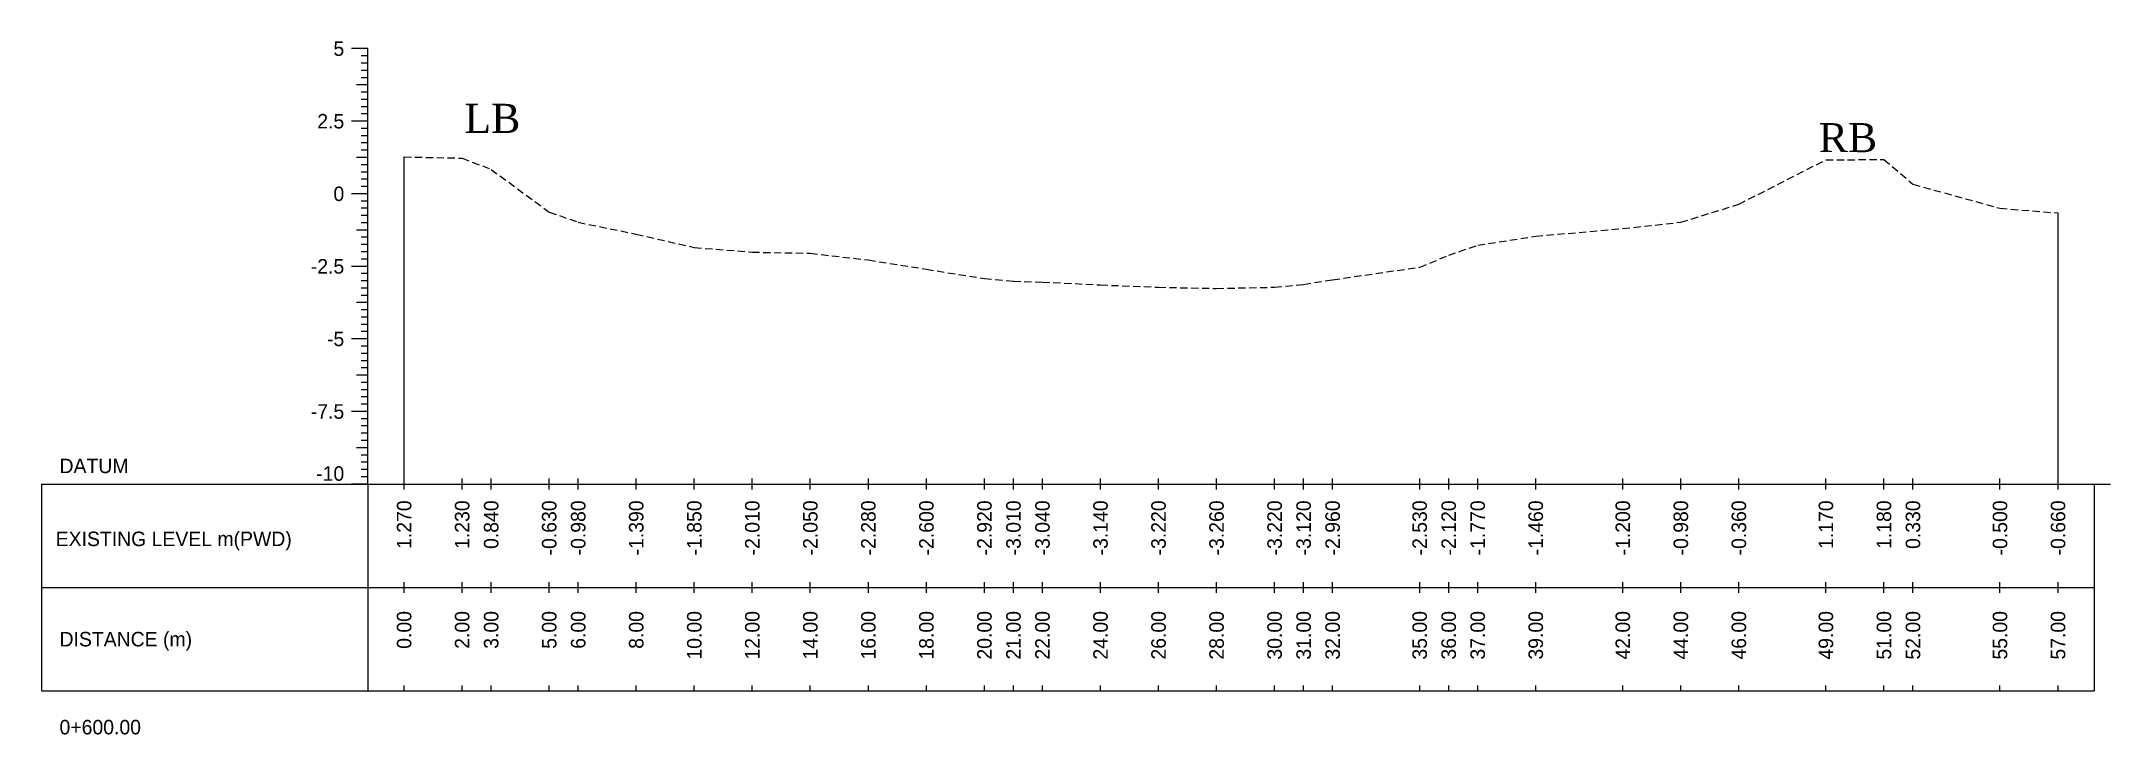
# Model space of a CAD drawing. Header units: inches. Extents: x 6579 to 9220, y -2276 to -1013.
# Drawn here: x 7030.2 to 7101.5, y -1369.5 to -1345.6 of the extents above; entities that cross this region are included whole.
import ezdxf
from ezdxf.enums import TextEntityAlignment as Align

# ---------------------------------------------------------------- set-up
doc = ezdxf.new("R2010")
doc.units = ezdxf.units.IN
doc.header["$MEASUREMENT"] = 0
doc.linetypes.add('HIDDEN', pattern=[0.375, 0.25, -0.125])
doc.layers.add('CS_Drawing', color=7, linetype='Continuous')
doc.layers.add('GL', color=3, linetype='HIDDEN')
doc.styles.add('romans', font='romans.shx')

msp = doc.modelspace()

# ---------------------------------------------------------------- texts
at = {"char_height": 1, "width": 263.40586, "attachment_point": 1, "style": 'romans'}
for s, insert in [('{\\fTimes New Roman|b0|i0|c0|p18;LB}', (7044.776, -1347.795)), ('{\\fTimes New Roman|b0|i0|c0|p18;RB}', (7091.452, -1348.459))]:
    msp.add_mtext(s, dxfattribs=dict(at, insert=insert))
at = {"layer": 'CS_Drawing'}
for s, p in [('5', (7040.637, -1345.894)), ('2.5', (7040.637, -1348.394)), ('0', (7040.637, -1350.894)), ('-2.5', (7040.637, -1353.394)), ('-5', (7040.637, -1355.894)), ('-7.5', (7040.637, -1358.394))]:
    msp.add_text(s, height=0.5, dxfattribs=at).set_placement(p, align=Align.MIDDLE_RIGHT)
for s, p in [('DATUM', (7030.825, -1360.269)), ('EXISTING LEVEL m(PWD)', (7030.693, -1362.783)), ('DISTANCE (m)', (7030.825, -1366.238)), ('0+600.00', (7030.825, -1369.269))]:
    msp.add_text(s, height=0.5, dxfattribs=at).set_placement(p, align=Align.MIDDLE_LEFT)
msp.add_text('-10', height=0.5, dxfattribs=at).set_placement((7040.637, -1360.782), align=Align.RIGHT)
for s, p in [('1.270', (7042.7, -1361.457)), ('1.230', (7044.7, -1361.457)), ('0.840', (7045.7, -1361.457)), ('-0.630', (7047.7, -1361.457)), ('-0.980', (7048.7, -1361.457)), ('-1.390', (7050.7, -1361.457)), ('-1.850', (7052.7, -1361.457)), ('-2.010', (7054.7, -1361.457)), ('-2.050', (7056.7, -1361.457)), ('-2.280', (7058.7, -1361.457)), ('-2.600', (7060.7, -1361.457)), ('-2.920', (7062.7, -1361.457)), ('-3.010', (7063.7, -1361.457)), ('-3.040', (7064.7, -1361.457)), ('-3.140', (7066.7, -1361.457)), ('-3.220', (7068.7, -1361.457)), ('-3.260', (7070.7, -1361.457)), ('-3.220', (7072.7, -1361.457)), ('-3.120', (7073.7, -1361.457)), ('-2.960', (7074.7, -1361.457)), ('-2.530', (7077.7, -1361.457)), ('-2.120', (7078.7, -1361.457)), ('-1.770', (7079.7, -1361.457)), ('-1.460', (7081.7, -1361.457)), ('-1.200', (7084.7, -1361.457)), ('-0.980', (7086.7, -1361.457)), ('-0.360', (7088.7, -1361.457)), ('1.170', (7091.7, -1361.457)), ('1.180', (7093.7, -1361.457)), ('0.330', (7094.7, -1361.457)), ('-0.500', (7097.7, -1361.457)), ('-0.660', (7099.7, -1361.457)), ('0.00', (7042.7, -1365.269)), ('2.00', (7044.7, -1365.269)), ('3.00', (7045.7, -1365.269)), ('5.00', (7047.7, -1365.269)), ('6.00', (7048.7, -1365.269)), ('8.00', (7050.7, -1365.269)), ('10.00', (7052.7, -1365.269)), ('12.00', (7054.7, -1365.269)), ('14.00', (7056.7, -1365.269)), ('16.00', (7058.7, -1365.269)), ('18.00', (7060.7, -1365.269)), ('20.00', (7062.7, -1365.269)), ('21.00', (7063.7, -1365.269)), ('22.00', (7064.7, -1365.269)), ('24.00', (7066.7, -1365.269)), ('26.00', (7068.7, -1365.269)), ('28.00', (7070.7, -1365.269)), ('30.00', (7072.7, -1365.269)), ('31.00', (7073.7, -1365.269)), ('32.00', (7074.7, -1365.269)), ('35.00', (7077.7, -1365.269)), ('36.00', (7078.7, -1365.269)), ('37.00', (7079.7, -1365.269)), ('39.00', (7081.7, -1365.269)), ('42.00', (7084.7, -1365.269)), ('44.00', (7086.7, -1365.269)), ('46.00', (7088.7, -1365.269)), ('49.00', (7091.7, -1365.269)), ('51.00', (7093.7, -1365.269)), ('52.00', (7094.7, -1365.269)), ('55.00', (7097.7, -1365.269)), ('57.00', (7099.7, -1365.269))]:
    msp.add_text(s, height=0.5, rotation=90, dxfattribs=at).set_placement(p, align=Align.MIDDLE_RIGHT)

# ---------------------------------------------------------------- linework, layer by layer
at = {"layer": 'CS_Drawing'}
for p, q in [((7041.45, -1345.894), (7040.887, -1345.894)), ((7041.45, -1345.894), (7041.056, -1345.894)), ((7041.45, -1345.894), (7041.225, -1345.894)), ((7041.45, -1346.144), (7041.225, -1346.144)), ((7041.45, -1360.894), (7041.45, -1345.894)), ((7041.45, -1346.394), (7041.225, -1346.394)), ((7041.45, -1346.644), (7041.225, -1346.644)), ((7041.45, -1346.894), (7041.225, -1346.894)), ((7041.45, -1347.144), (7041.056, -1347.144)), ((7041.45, -1347.144), (7041.225, -1347.144)), ((7041.45, -1347.394), (7041.225, -1347.394)), ((7041.45, -1347.644), (7041.225, -1347.644)), ((7041.45, -1348.394), (7040.887, -1348.394)), ((7041.45, -1348.394), (7041.056, -1348.394)), ((7041.45, -1347.894), (7041.225, -1347.894)), ((7041.45, -1348.144), (7041.225, -1348.144)), ((7041.45, -1348.394), (7041.225, -1348.394)), ((7041.45, -1348.644), (7041.225, -1348.644)), ((7041.45, -1348.894), (7041.225, -1348.894)), ((7041.45, -1349.144), (7041.225, -1349.144)), ((7041.45, -1349.644), (7041.056, -1349.644)), ((7041.45, -1349.394), (7041.225, -1349.394)), ((7041.45, -1349.644), (7041.225, -1349.644)), ((7041.45, -1349.894), (7041.225, -1349.894)), ((7042.7, -1360.894), (7042.7, -1349.624)), ((7041.45, -1350.144), (7041.225, -1350.144)), ((7041.45, -1350.394), (7041.225, -1350.394)), ((7041.45, -1350.644), (7041.225, -1350.644)), ((7041.45, -1350.894), (7040.887, -1350.894)), ((7041.45, -1350.894), (7041.056, -1350.894)), ((7041.45, -1350.894), (7041.225, -1350.894)), ((7041.45, -1351.144), (7041.225, -1351.144)), ((7041.45, -1351.394), (7041.225, -1351.394)), ((7041.45, -1351.644), (7041.225, -1351.644)), ((7041.45, -1351.894), (7041.225, -1351.894)), ((7099.7, -1360.894), (7099.7, -1351.554)), ((7041.45, -1352.144), (7041.056, -1352.144)), ((7041.45, -1352.144), (7041.225, -1352.144)), ((7041.45, -1352.394), (7041.225, -1352.394)), ((7041.45, -1352.644), (7041.225, -1352.644)), ((7041.45, -1353.394), (7040.887, -1353.394)), ((7041.45, -1353.394), (7041.056, -1353.394)), ((7041.45, -1352.894), (7041.225, -1352.894)), ((7041.45, -1353.144), (7041.225, -1353.144)), ((7041.45, -1353.394), (7041.225, -1353.394)), ((7041.45, -1353.644), (7041.225, -1353.644)), ((7041.45, -1353.894), (7041.225, -1353.894)), ((7041.45, -1354.144), (7041.225, -1354.144)), ((7041.45, -1354.644), (7041.056, -1354.644)), ((7041.45, -1354.394), (7041.225, -1354.394)), ((7041.45, -1354.644), (7041.225, -1354.644)), ((7041.45, -1354.894), (7041.225, -1354.894)), ((7041.45, -1355.144), (7041.225, -1355.144)), ((7041.45, -1355.394), (7041.225, -1355.394)), ((7041.45, -1355.644), (7041.225, -1355.644)), ((7041.45, -1355.894), (7040.887, -1355.894)), ((7041.45, -1355.894), (7041.056, -1355.894)), ((7041.45, -1355.894), (7041.225, -1355.894)), ((7041.45, -1356.144), (7041.225, -1356.144)), ((7041.45, -1356.394), (7041.225, -1356.394)), ((7041.45, -1356.644), (7041.225, -1356.644)), ((7041.45, -1356.894), (7041.225, -1356.894)), ((7041.45, -1357.144), (7041.056, -1357.144)), ((7041.45, -1357.144), (7041.225, -1357.144)), ((7041.45, -1357.394), (7041.225, -1357.394)), ((7041.45, -1357.644), (7041.225, -1357.644)), ((7041.45, -1358.394), (7040.887, -1358.394)), ((7041.45, -1358.394), (7041.056, -1358.394)), ((7041.45, -1357.894), (7041.225, -1357.894)), ((7041.45, -1358.144), (7041.225, -1358.144)), ((7041.45, -1358.394), (7041.225, -1358.394)), ((7041.45, -1358.644), (7041.225, -1358.644)), ((7041.45, -1358.894), (7041.225, -1358.894)), ((7041.45, -1359.144), (7041.225, -1359.144)), ((7041.45, -1359.644), (7041.056, -1359.644)), ((7041.45, -1359.394), (7041.225, -1359.394)), ((7041.45, -1359.644), (7041.225, -1359.644)), ((7041.45, -1359.894), (7041.225, -1359.894)), ((7041.45, -1360.144), (7041.225, -1360.144)), ((7041.45, -1360.394), (7041.225, -1360.394)), ((7030.2, -1360.894), (7041.45, -1360.894)), ((7030.2, -1360.894), (7030.2, -1368.019)), ((7041.45, -1360.894), (7040.887, -1360.894)), ((7041.45, -1360.894), (7041.056, -1360.894)), ((7041.45, -1360.644), (7041.225, -1360.644)), ((7041.45, -1360.894), (7041.225, -1360.894)), ((7041.45, -1360.894), (7100.95, -1360.894)), ((7041.45, -1360.894), (7041.45, -1368.019)), ((7042.7, -1361.082), (7042.7, -1360.707)), ((7044.7, -1361.082), (7044.7, -1360.707)), ((7045.7, -1361.082), (7045.7, -1360.707)), ((7047.7, -1361.082), (7047.7, -1360.707)), ((7048.7, -1361.082), (7048.7, -1360.707)), ((7050.7, -1361.082), (7050.7, -1360.707)), ((7052.7, -1361.082), (7052.7, -1360.707)), ((7054.7, -1361.082), (7054.7, -1360.707)), ((7056.7, -1361.082), (7056.7, -1360.707)), ((7058.7, -1361.082), (7058.7, -1360.707)), ((7060.7, -1361.082), (7060.7, -1360.707)), ((7062.7, -1361.082), (7062.7, -1360.707)), ((7063.7, -1361.082), (7063.7, -1360.707)), ((7064.7, -1361.082), (7064.7, -1360.707)), ((7066.7, -1361.082), (7066.7, -1360.707)), ((7068.7, -1361.082), (7068.7, -1360.707)), ((7070.7, -1361.082), (7070.7, -1360.707)), ((7072.7, -1361.082), (7072.7, -1360.707)), ((7073.7, -1361.082), (7073.7, -1360.707)), ((7074.7, -1361.082), (7074.7, -1360.707)), ((7077.7, -1361.082), (7077.7, -1360.707)), ((7078.7, -1361.082), (7078.7, -1360.707)), ((7079.7, -1361.082), (7079.7, -1360.707)), ((7081.7, -1361.082), (7081.7, -1360.707)), ((7084.7, -1361.082), (7084.7, -1360.707)), ((7086.7, -1361.082), (7086.7, -1360.707)), ((7088.7, -1361.082), (7088.7, -1360.707)), ((7091.7, -1361.082), (7091.7, -1360.707)), ((7093.7, -1361.082), (7093.7, -1360.707)), ((7094.7, -1361.082), (7094.7, -1360.707)), ((7097.7, -1361.082), (7097.7, -1360.707)), ((7099.7, -1361.082), (7099.7, -1360.707)), ((7100.95, -1360.894), (7101.512, -1360.894)), ((7100.95, -1360.894), (7101.343, -1360.894)), ((7100.95, -1360.894), (7101.175, -1360.894)), ((7100.95, -1360.894), (7100.95, -1368.019)), ((7030.2, -1364.457), (7041.45, -1364.457)), ((7041.45, -1364.457), (7100.95, -1364.457)), ((7041.45, -1364.457), (7100.95, -1364.457)), ((7042.7, -1364.644), (7042.7, -1364.269)), ((7044.7, -1364.644), (7044.7, -1364.269)), ((7045.7, -1364.644), (7045.7, -1364.269)), ((7047.7, -1364.644), (7047.7, -1364.269)), ((7048.7, -1364.644), (7048.7, -1364.269)), ((7050.7, -1364.644), (7050.7, -1364.269)), ((7052.7, -1364.644), (7052.7, -1364.269)), ((7054.7, -1364.644), (7054.7, -1364.269)), ((7056.7, -1364.644), (7056.7, -1364.269)), ((7058.7, -1364.644), (7058.7, -1364.269)), ((7060.7, -1364.644), (7060.7, -1364.269)), ((7062.7, -1364.644), (7062.7, -1364.269)), ((7063.7, -1364.644), (7063.7, -1364.269)), ((7064.7, -1364.644), (7064.7, -1364.269)), ((7066.7, -1364.644), (7066.7, -1364.269)), ((7068.7, -1364.644), (7068.7, -1364.269)), ((7070.7, -1364.644), (7070.7, -1364.269)), ((7072.7, -1364.644), (7072.7, -1364.269)), ((7073.7, -1364.644), (7073.7, -1364.269)), ((7074.7, -1364.644), (7074.7, -1364.269)), ((7077.7, -1364.644), (7077.7, -1364.269)), ((7078.7, -1364.644), (7078.7, -1364.269)), ((7079.7, -1364.644), (7079.7, -1364.269)), ((7081.7, -1364.644), (7081.7, -1364.269)), ((7084.7, -1364.644), (7084.7, -1364.269)), ((7086.7, -1364.644), (7086.7, -1364.269)), ((7088.7, -1364.644), (7088.7, -1364.269)), ((7091.7, -1364.644), (7091.7, -1364.269)), ((7093.7, -1364.644), (7093.7, -1364.269)), ((7094.7, -1364.644), (7094.7, -1364.269)), ((7097.7, -1364.644), (7097.7, -1364.269)), ((7099.7, -1364.644), (7099.7, -1364.269)), ((7030.2, -1368.019), (7041.45, -1368.019)), ((7041.45, -1368.019), (7100.95, -1368.019)), ((7042.7, -1368.019), (7042.7, -1367.832)), ((7044.7, -1368.019), (7044.7, -1367.832)), ((7045.7, -1368.019), (7045.7, -1367.832)), ((7047.7, -1368.019), (7047.7, -1367.832)), ((7048.7, -1368.019), (7048.7, -1367.832)), ((7050.7, -1368.019), (7050.7, -1367.832)), ((7052.7, -1368.019), (7052.7, -1367.832)), ((7054.7, -1368.019), (7054.7, -1367.832)), ((7056.7, -1368.019), (7056.7, -1367.832)), ((7058.7, -1368.019), (7058.7, -1367.832)), ((7060.7, -1368.019), (7060.7, -1367.832)), ((7062.7, -1368.019), (7062.7, -1367.832)), ((7063.7, -1368.019), (7063.7, -1367.832)), ((7064.7, -1368.019), (7064.7, -1367.832)), ((7066.7, -1368.019), (7066.7, -1367.832)), ((7068.7, -1368.019), (7068.7, -1367.832)), ((7070.7, -1368.019), (7070.7, -1367.832)), ((7072.7, -1368.019), (7072.7, -1367.832)), ((7073.7, -1368.019), (7073.7, -1367.832)), ((7074.7, -1368.019), (7074.7, -1367.832)), ((7077.7, -1368.019), (7077.7, -1367.832)), ((7078.7, -1368.019), (7078.7, -1367.832)), ((7079.7, -1368.019), (7079.7, -1367.832)), ((7081.7, -1368.019), (7081.7, -1367.832)), ((7084.7, -1368.019), (7084.7, -1367.832)), ((7086.7, -1368.019), (7086.7, -1367.832)), ((7088.7, -1368.019), (7088.7, -1367.832)), ((7091.7, -1368.019), (7091.7, -1367.832)), ((7093.7, -1368.019), (7093.7, -1367.832)), ((7094.7, -1368.019), (7094.7, -1367.832)), ((7097.7, -1368.019), (7097.7, -1367.832)), ((7099.7, -1368.019), (7099.7, -1367.832))]:
    msp.add_line(p, q, dxfattribs=at)
at = {"layer": 'GL'}
msp.add_lwpolyline([(7042.7, -1349.624), (7044.7, -1349.664), (7045.7, -1350.054), (7047.7, -1351.524), (7048.7, -1351.874), (7050.7, -1352.284), (7052.7, -1352.744), (7054.7, -1352.904), (7056.7, -1352.944), (7058.7, -1353.174), (7060.7, -1353.494), (7062.7, -1353.814), (7063.7, -1353.904), (7064.7, -1353.934), (7066.7, -1354.034), (7068.7, -1354.114), (7070.7, -1354.154), (7072.7, -1354.114), (7073.7, -1354.014), (7074.7, -1353.854), (7077.7, -1353.424), (7078.7, -1353.014), (7079.7, -1352.664), (7081.7, -1352.354), (7084.7, -1352.094), (7086.7, -1351.874), (7088.7, -1351.254), (7091.7, -1349.724), (7093.7, -1349.714), (7094.7, -1350.564), (7097.7, -1351.394), (7099.7, -1351.554)], dxfattribs=at)

msp.set_redraw_order([(e.dxf.handle, doc.entitydb.next_handle()) for e in msp.query("TEXT MTEXT ATTDEF DIMENSION ARC_DIMENSION")])  # texts and dimensions are drawn at this point

doc.saveas('drawing.dxf')
